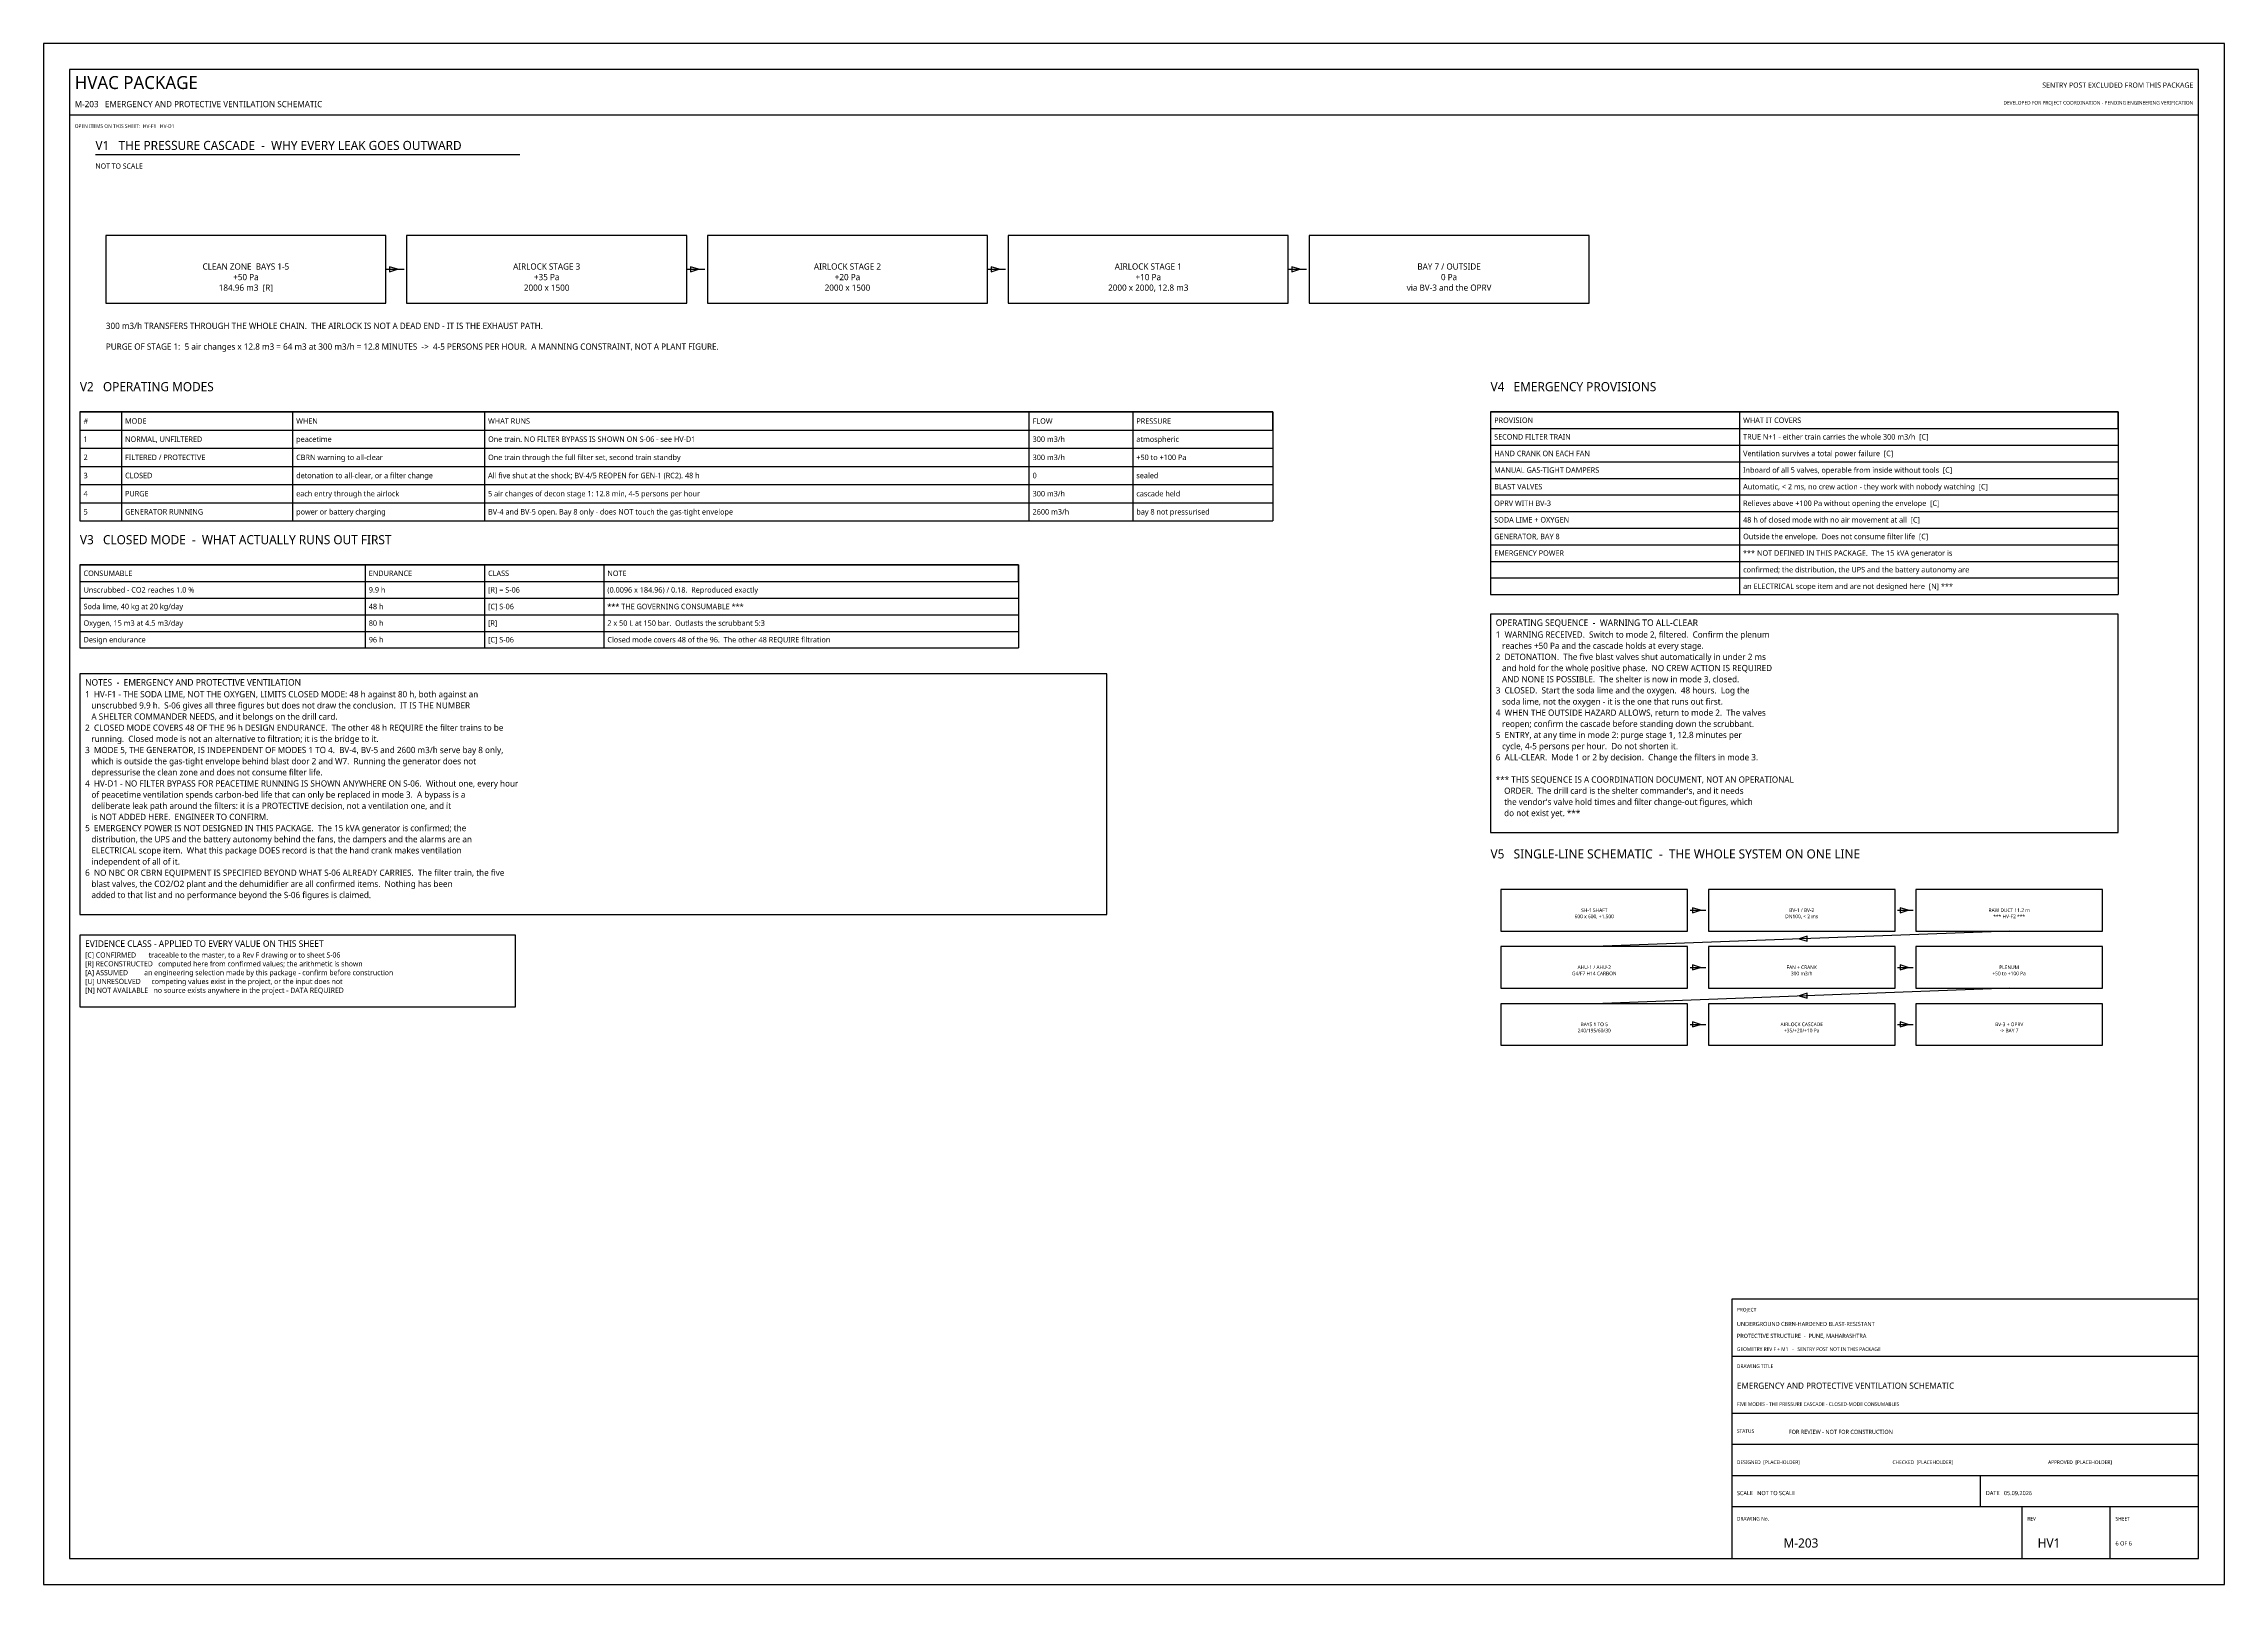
# Model space of a CAD drawing. Header units: millimetres. Extents: x 0 to 841, y 0 to 594.
import ezdxf
from ezdxf.enums import TextEntityAlignment as Align

# ---------------------------------------------------------------- set-up
doc = ezdxf.new("R2010")
doc.units = ezdxf.units.MM
for name, color, linetype in [('M-AIRFLOW', 1, 'Continuous'), ('M-DAMPER', 6, 'Continuous'), ('M-DUCT-EXH', 1, 'Continuous'), ('M-DUCT-FRESH', 4, 'Continuous'), ('M-DUCT-RETURN', 3, 'Continuous'), ('M-DUCT-SUPPLY', 5, 'Continuous'), ('M-EQUIP', 2, 'Continuous'), ('M-FLAG', 1, 'Continuous'), ('M-TABLE', 7, 'Continuous'), ('M-TEXT', 7, 'Continuous'), ('M-TITLE', 7, 'Continuous'), ('S-NOTE', 7, 'Continuous'), ('S-TEXT', 7, 'Continuous'), ('S-TITLE', 7, 'Continuous')]:
    doc.layers.add(name, color=color, linetype=linetype)
doc.styles.add('OpenSans', font='OpenSans-Regular.ttf')

msp = doc.modelspace()

# ---------------------------------------------------------------- linework, layer by layer
at = {"layer": 'M-AIRFLOW'}
for p, q in [((132, 507), (139, 507)), ((248, 507), (255, 507)), ((364, 507), (371, 507)), ((480, 507), (487, 507)), ((635, 259.875), (641, 259.875)), ((715, 259.875), (721, 259.875)), ((758, 251.875), (598, 245.875)), ((635, 237.875), (641, 237.875)), ((715, 237.875), (721, 237.875)), ((758, 229.875), (598, 223.875)), ((635, 215.875), (641, 215.875)), ((715, 215.875), (721, 215.875))]:
    msp.add_line(p, q, dxfattribs=at)
for points in [[(136.5, 507), (133.42, 507.99), (133.42, 506.01)], [(252.5, 507), (249.42, 507.99), (249.42, 506.01)], [(368.5, 507), (365.42, 507.99), (365.42, 506.01)], [(484.5, 507), (481.42, 507.99), (481.42, 506.01)], [(639, 259.875), (635.92, 260.865), (635.92, 258.885)], [(719, 259.875), (715.92, 260.865), (715.92, 258.885)], [(677.001, 248.838), (680.116, 247.964), (680.041, 249.942)], [(639, 237.875), (635.92, 238.865), (635.92, 236.885)], [(719, 237.875), (715.92, 238.865), (715.92, 236.885)], [(677.001, 226.838), (680.116, 225.964), (680.041, 227.942)], [(639, 215.875), (635.92, 216.865), (635.92, 214.885)], [(719, 215.875), (715.92, 216.865), (715.92, 214.885)]]:
    msp.add_lwpolyline(points, close=True, dxfattribs=at)
at = {"layer": 'M-DAMPER'}
msp.add_lwpolyline([(642, 251.875), (714, 251.875), (714, 267.875), (642, 267.875)], close=True, dxfattribs=at)
at = {"layer": 'M-DUCT-EXH'}
for points in [[(488, 494), (596, 494), (596, 520), (488, 520)], [(722, 207.875), (794, 207.875), (794, 223.875), (722, 223.875)]]:
    msp.add_lwpolyline(points, close=True, dxfattribs=at)
at = {"layer": 'M-DUCT-FRESH'}
msp.add_lwpolyline([(562, 251.875), (634, 251.875), (634, 267.875), (562, 267.875)], close=True, dxfattribs=at)
at = {"layer": 'M-DUCT-RETURN'}
for points in [[(140, 494), (248, 494), (248, 520), (140, 520)], [(256, 494), (364, 494), (364, 520), (256, 520)], [(372, 494), (480, 494), (480, 520), (372, 520)], [(642, 207.875), (714, 207.875), (714, 223.875), (642, 223.875)]]:
    msp.add_lwpolyline(points, close=True, dxfattribs=at)
at = {"layer": 'M-DUCT-SUPPLY'}
msp.add_lwpolyline([(562, 207.875), (634, 207.875), (634, 223.875), (562, 223.875)], close=True, dxfattribs=at)
at = {"layer": 'M-EQUIP'}
for points in [[(24, 494), (132, 494), (132, 520), (24, 520)], [(562, 229.875), (634, 229.875), (634, 245.875), (562, 245.875)], [(642, 229.875), (714, 229.875), (714, 245.875), (642, 245.875)], [(722, 229.875), (794, 229.875), (794, 245.875), (722, 245.875)]]:
    msp.add_lwpolyline(points, close=True, dxfattribs=at)
at = {"layer": 'M-FLAG'}
msp.add_lwpolyline([(722, 251.875), (794, 251.875), (794, 267.875), (722, 267.875)], close=True, dxfattribs=at)
at = {"layer": 'M-TABLE'}
for p, q in [((14, 452), (474, 452)), ((14, 452), (14, 410)), ((30, 452), (30, 410)), ((96, 452), (96, 410)), ((170, 452), (170, 410)), ((380, 452), (380, 410)), ((420, 452), (420, 410)), ((474, 452), (474, 410)), ((558, 452), (800, 452)), ((558, 452), (558, 381.6)), ((654, 452), (654, 381.6)), ((800, 452), (800, 381.6)), ((14, 438), (474, 438)), ((558, 439.2), (800, 439.2)), ((14, 431), (474, 431)), ((558, 432.8), (800, 432.8)), ((14, 424), (474, 424)), ((558, 426.4), (800, 426.4)), ((14, 417), (474, 417)), ((558, 420), (800, 420)), ((558, 413.6), (800, 413.6)), ((14, 410), (474, 410)), ((558, 407.2), (800, 407.2)), ((558, 400.8), (800, 400.8)), ((14, 393), (376, 393)), ((14, 393), (14, 361)), ((124, 393), (124, 361)), ((170, 393), (170, 361)), ((216, 393), (216, 361)), ((376, 393), (376, 361)), ((558, 394.4), (800, 394.4)), ((558, 388), (800, 388)), ((14, 380.2), (376, 380.2)), ((558, 381.6), (800, 381.6)), ((14, 373.8), (376, 373.8)), ((14, 367.4), (376, 367.4)), ((14, 361), (376, 361))]:
    msp.add_line(p, q, dxfattribs=at)
for points in [[(14, 445), (474, 445), (474, 452), (14, 452)], [(558, 445.6), (800, 445.6), (800, 452), (558, 452)], [(14, 386.6), (376, 386.6), (376, 393), (14, 393)]]:
    msp.add_lwpolyline(points, close=True, dxfattribs=at)
at = {"layer": 'M-TITLE'}
for p, q in [((10, 566.5), (831, 566.5)), ((651, 88), (831, 88)), ((651, 66), (831, 66)), ((651, 54), (831, 54)), ((651, 42), (831, 42)), ((747, 30), (747, 42)), ((651, 30), (831, 30)), ((763, 10), (763, 30)), ((797, 10), (797, 30))]:
    msp.add_line(p, q, dxfattribs=at)
msp.add_lwpolyline([(651, 10), (831, 10), (831, 110), (651, 110)], close=True, dxfattribs=at)
at = {"layer": 'S-TITLE'}
msp.add_line((20, 551.2), (183.703, 551.2), dxfattribs=at)
for points in [[(0, 0), (841, 0), (841, 594), (0, 594)], [(10, 10), (831, 10), (831, 584), (10, 584)], [(558, 289.875), (800, 289.875), (800, 374), (558, 374)], [(14, 258.275), (410, 258.275), (410, 351), (14, 351)], [(14, 222.65), (182, 222.65), (182, 250.275), (14, 250.275)]]:
    msp.add_lwpolyline(points, close=True, dxfattribs=at)

# ---------------------------------------------------------------- texts
at = {"layer": 'M-FLAG', "style": 'OpenSans'}
for s, height, p in [('DEVELOPED FOR PROJECT COORDINATION - PENDING ENGINEERING VERIFICATION', 1.4, (829, 570.5)), ('SENTRY POST EXCLUDED FROM THIS PACKAGE', 2, (829, 577))]:
    msp.add_text(s, height=height, dxfattribs=at).set_placement(p, align=Align.RIGHT)
for s, height, p in [('OPEN ITEMS ON THIS SHEET:  HV-F1   HV-D1', 1.4, (12, 561.5)), ('PURGE OF STAGE 1:  5 air changes x 12.8 m3 = 64 m3 at 300 m3/h = 12.8 MINUTES  ->  4-5 PERSONS PER HOUR.  A MANNING CONSTRAINT, NOT A PLANT FIGURE.', 2.4, (24, 476)), ('FOR REVIEW - NOT FOR CONSTRUCTION', 1.6, (673, 58))]:
    msp.add_text(s, height=height, dxfattribs=at).set_placement(p)
at = {"layer": 'M-TABLE', "style": 'OpenSans'}
for s, p in [('#', (15.4, 447.45)), ('MODE', (31.4, 447.45)), ('WHEN', (97.4, 447.45)), ('WHAT RUNS', (171.4, 447.45)), ('FLOW', (381.4, 447.45)), ('PRESSURE', (421.4, 447.45)), ('PROVISION', (559.4, 447.75)), ('WHAT IT COVERS', (655.4, 447.75)), ('1', (15.4, 440.45)), ('NORMAL, UNFILTERED', (31.4, 440.45)), ('peacetime', (97.4, 440.45)), ('One train. NO FILTER BYPASS IS SHOWN ON S-06 - see HV-D1', (171.4, 440.45)), ('300 m3/h', (381.4, 440.45)), ('atmospheric', (421.4, 440.45)), ('SECOND FILTER TRAIN', (559.4, 441.35)), ('TRUE N+1 - either train carries the whole 300 m3/h  [C]', (655.4, 441.35)), ('2', (15.4, 433.45)), ('FILTERED / PROTECTIVE', (31.4, 433.45)), ('CBRN warning to all-clear', (97.4, 433.45)), ('One train through the full filter set, second train standby', (171.4, 433.45)), ('300 m3/h', (381.4, 433.45)), ('+50 to +100 Pa', (421.4, 433.45)), ('HAND CRANK ON EACH FAN', (559.4, 434.95)), ('MANUAL GAS-TIGHT DAMPERS', (559.4, 428.55)), ('Ventilation survives a total power failure  [C]', (655.4, 434.95)), ('Inboard of all 5 valves, operable from inside without tools  [C]', (655.4, 428.55)), ('4', (15.4, 419.45)), ('3', (15.4, 426.45)), ('CLOSED', (31.4, 426.45)), ('PURGE', (31.4, 419.45)), ('detonation to all-clear, or a filter change', (97.4, 426.45)), ('each entry through the airlock', (97.4, 419.45)), ('All five shut at the shock; BV-4/5 REOPEN for GEN-1 (RC2). 48 h', (171.4, 426.45)), ('5 air changes of decon stage 1: 12.8 min, 4-5 persons per hour', (171.4, 419.45)), ('300 m3/h', (381.4, 419.45)), ('0', (381.4, 426.45)), ('sealed', (421.4, 426.45)), ('cascade held', (421.4, 419.45)), ('BLAST VALVES', (559.4, 422.15)), ('Automatic, < 2 ms, no crew action - they work with nobody watching  [C]', (655.4, 422.15)), ('5', (15.4, 412.45)), ('GENERATOR RUNNING', (31.4, 412.45)), ('power or battery charging', (97.4, 412.45)), ('BV-4 and BV-5 open. Bay 8 only - does NOT touch the gas-tight envelope', (171.4, 412.45)), ('2600 m3/h', (381.4, 412.45)), ('bay 8 not pressurised', (421.4, 412.45)), ('OPRV WITH BV-3', (559.4, 415.75)), ('Relieves above +100 Pa without opening the envelope  [C]', (655.4, 415.75)), ('SODA LIME + OXYGEN', (559.4, 409.35)), ('GENERATOR, BAY 8', (559.4, 402.95)), ('48 h of closed mode with no air movement at all  [C]', (655.4, 409.35)), ('Outside the envelope.  Does not consume filter life  [C]', (655.4, 402.95)), ('EMERGENCY POWER', (559.4, 396.55)), ('*** NOT DEFINED IN THIS PACKAGE.  The 15 kVA generator is', (655.4, 396.55)), ('CONSUMABLE', (15.4, 388.75)), ('ENDURANCE', (125.4, 388.75)), ('CLASS', (171.4, 388.75)), ('NOTE', (217.4, 388.75)), ('confirmed; the distribution, the UPS and the battery autonomy are', (655.4, 390.15)), ('Unscrubbed - CO2 reaches 1.0 %', (15.4, 382.35)), ('9.9 h', (125.4, 382.35)), ('[R] = S-06', (171.4, 382.35)), ('(0.0096 x 184.96) / 0.18.  Reproduced exactly', (217.4, 382.35)), ('an ELECTRICAL scope item and are not designed here  [N] ***', (655.4, 383.75)), ('Soda lime, 40 kg at 20 kg/day', (15.4, 375.95)), ('Oxygen, 15 m3 at 4.5 m3/day', (15.4, 369.55)), ('48 h', (125.4, 375.95)), ('80 h', (125.4, 369.55)), ('[C] S-06', (171.4, 375.95)), ('[R]', (171.4, 369.55)), ('*** THE GOVERNING CONSUMABLE ***', (217.4, 375.95)), ('2 x 50 L at 150 bar.  Outlasts the scrubbant 5:3', (217.4, 369.55)), ('Design endurance', (15.4, 363.15)), ('96 h', (125.4, 363.15)), ('[C] S-06', (171.4, 363.15)), ('Closed mode covers 48 of the 96.  The other 48 REQUIRE filtration', (217.4, 363.15))]:
    msp.add_text(s, height=2.1, dxfattribs=at).set_placement(p)
at = {"layer": 'M-TEXT', "style": 'OpenSans'}
for s, height, p in [('CLEAN ZONE  BAYS 1-5', 2.4, (78, 508.08)), ('+50 Pa', 2.4, (78, 504)), ('AIRLOCK STAGE 3', 2.4, (194, 508.08)), ('+35 Pa', 2.4, (194, 504)), ('AIRLOCK STAGE 2', 2.4, (310, 508.08)), ('+20 Pa', 2.4, (310, 504)), ('AIRLOCK STAGE 1', 2.4, (426, 508.08)), ('+10 Pa', 2.4, (426, 504)), ('BAY 7 / OUTSIDE', 2.4, (542, 508.08)), ('0 Pa', 2.4, (542, 504)), ('184.96 m3  [R]', 2.4, (78, 499.92)), ('2000 x 1500', 2.4, (194, 499.92)), ('2000 x 1500', 2.4, (310, 499.92)), ('2000 x 2000, 12.8 m3', 2.4, (426, 499.92)), ('via BV-3 and the OPRV', 2.4, (542, 499.92)), ('600 x 600, +1.500', 1.4, (598, 257.53)), ('SH-1 SHAFT', 1.4, (598, 259.91)), ('DN100, < 2 ms', 1.4, (678, 257.53)), ('BV-1 / BV-2', 1.4, (678, 259.91)), ('RAW DUCT 11.2 m', 1.4, (758, 259.91)), ('*** HV-F2 ***', 1.4, (758, 257.53)), ('G4/F7 H14 CARBON', 1.4, (598, 235.53)), ('AHU-1 / AHU-2', 1.4, (598, 237.91)), ('FAN + CRANK', 1.4, (678, 237.91)), ('300 m3/h', 1.4, (678, 235.53)), ('+50 to +100 Pa', 1.4, (758, 235.53)), ('PLENUM', 1.4, (758, 237.91)), ('240/195/60/30', 1.4, (598, 213.53)), ('BAYS 1 TO 5', 1.4, (598, 215.91)), ('AIRLOCK CASCADE', 1.4, (678, 215.91)), ('+35/+20/+10 Pa', 1.4, (678, 213.53)), ('BV-3 + OPRV', 1.4, (758, 215.91)), ('-> BAY 7', 1.4, (758, 213.53))]:
    msp.add_text(s, height=height, dxfattribs=at).set_placement(p, align=Align.MIDDLE_CENTER)
msp.add_text('300 m3/h TRANSFERS THROUGH THE WHOLE CHAIN.  THE AIRLOCK IS NOT A DEAD END - IT IS THE EXHAUST PATH.', height=2.4, dxfattribs=at).set_placement((24, 484))
at = {"layer": 'M-TITLE', "style": 'OpenSans'}
for s, height, p in [('HVAC PACKAGE', 5, (12, 576.5)), ('M-203   EMERGENCY AND PROTECTIVE VENTILATION SCHEMATIC', 2.4, (12, 569.5)), ('V2   OPERATING MODES', 3.5, (14, 460)), ('V4   EMERGENCY PROVISIONS', 3.5, (558, 460)), ('V3   CLOSED MODE  -  WHAT ACTUALLY RUNS OUT FIRST', 3.5, (14, 401)), ('V5   SINGLE-LINE SCHEMATIC  -  THE WHOLE SYSTEM ON ONE LINE', 3.5, (558, 279.875)), ('PROJECT', 1.4, (653, 105.2)), ('UNDERGROUND CBRN-HARDENED BLAST-RESISTANT', 1.6, (653, 99.6)), ('PROTECTIVE STRUCTURE  -  PUNE, MAHARASHTRA', 1.6, (653, 95)), ('GEOMETRY REV F + M1   -   SENTRY POST NOT IN THIS PACKAGE', 1.4, (653, 90)), ('DRAWING TITLE', 1.4, (653, 83.4)), ('EMERGENCY AND PROTECTIVE VENTILATION SCHEMATIC', 2.4, (653, 75.4)), ('FIVE MODES - THE PRESSURE CASCADE - CLOSED-MODE CONSUMABLES', 1.4, (653, 68.8)), ('STATUS', 1.4, (653, 58.4)), ('DESIGNED  [PLACEHOLDER]', 1.4, (653, 46.4)), ('CHECKED  [PLACEHOLDER]', 1.4, (713, 46.4)), ('APPROVED  [PLACEHOLDER]', 1.4, (773, 46.4)), ('SCALE   NOT TO SCALE', 1.6, (653, 34.4)), ('DATE   05.09.2026', 1.6, (749, 34.4)), ('DRAWING No.', 1.4, (653, 24.6)), ('REV', 1.4, (765, 24.6)), ('SHEET', 1.4, (799, 24.6)), ('M-203', 3.5, (671, 14.2)), ('HV1', 3.5, (769, 14.2)), ('6 OF 6', 1.6, (799, 15))]:
    msp.add_text(s, height=height, dxfattribs=at).set_placement(p)
at = {"layer": 'S-NOTE', "style": 'OpenSans'}
for s, height, p in [('1  WARNING RECEIVED.  Switch to mode 2, filtered.  Confirm the plenum', 2.4, (560, 364.975)), ('   reaches +50 Pa and the cascade holds at every stage.', 2.4, (560, 360.675)), ('2  DETONATION.  The five blast valves shut automatically in under 2 ms', 2.4, (560, 356.375)), ('   and hold for the whole positive phase.  NO CREW ACTION IS REQUIRED', 2.4, (560, 352.075)), ('3  CLOSED.  Start the soda lime and the oxygen.  48 hours.  Log the', 2.4, (560, 343.475)), ('   AND NONE IS POSSIBLE.  The shelter is now in mode 3, closed.', 2.4, (560, 347.775)), ('1  HV-F1 - THE SODA LIME, NOT THE OXYGEN, LIMITS CLOSED MODE: 48 h against 80 h, both against an', 2.4, (16, 341.975)), ('   unscrubbed 9.9 h.  S-06 gives all three figures but does not draw the conclusion.  IT IS THE NUMBER', 2.4, (16, 337.675)), ('4  WHEN THE OUTSIDE HAZARD ALLOWS, return to mode 2.  The valves', 2.4, (560, 334.875)), ('   soda lime, not the oxygen - it is the one that runs out first.', 2.4, (560, 339.175)), ('2  CLOSED MODE COVERS 48 OF THE 96 h DESIGN ENDURANCE.  The other 48 h REQUIRE the filter trains to be', 2.4, (16, 329.075)), ('   A SHELTER COMMANDER NEEDS, and it belongs on the drill card.', 2.4, (16, 333.375)), ('5  ENTRY, at any time in mode 2: purge stage 1, 12.8 minutes per', 2.4, (560, 326.275)), ('   reopen; confirm the cascade before standing down the scrubbant.', 2.4, (560, 330.575)), ('3  MODE 5, THE GENERATOR, IS INDEPENDENT OF MODES 1 TO 4.  BV-4, BV-5 and 2600 m3/h serve bay 8 only,', 2.4, (16, 320.475)), ('   running.  Closed mode is not an alternative to filtration; it is the bridge to it.', 2.4, (16, 324.775)), ('6  ALL-CLEAR.  Mode 1 or 2 by decision.  Change the filters in mode 3.', 2.4, (560, 317.675)), ('   cycle, 4-5 persons per hour.  Do not shorten it.', 2.4, (560, 321.975)), ('   which is outside the gas-tight envelope behind blast door 2 and W7.  Running the generator does not', 2.4, (16, 316.175)), ('   depressurise the clean zone and does not consume filter life.', 2.4, (16, 311.875)), ('*** THIS SEQUENCE IS A COORDINATION DOCUMENT, NOT AN OPERATIONAL', 2.4, (560, 309.075)), ('4  HV-D1 - NO FILTER BYPASS FOR PEACETIME RUNNING IS SHOWN ANYWHERE ON S-06.  Without one, every hour', 2.4, (16, 307.575)), ('   of peacetime ventilation spends carbon-bed life that can only be replaced in mode 3.  A bypass is a', 2.4, (16, 303.275)), ("    the vendor's valve hold times and filter change-out figures, which", 2.4, (560, 300.475)), ("    ORDER.  The drill card is the shelter commander's, and it needs", 2.4, (560, 304.775)), ('   deliberate leak path around the filters: it is a PROTECTIVE decision, not a ventilation one, and it', 2.4, (16, 298.975)), ('   is NOT ADDED HERE.  ENGINEER TO CONFIRM.', 2.4, (16, 294.675)), ('    do not exist yet. ***', 2.4, (560, 296.175)), ('5  EMERGENCY POWER IS NOT DESIGNED IN THIS PACKAGE.  The 15 kVA generator is confirmed; the', 2.4, (16, 290.375)), ('   distribution, the UPS and the battery autonomy behind the fans, the dampers and the alarms are an', 2.4, (16, 286.075)), ('   independent of all of it.', 2.4, (16, 277.475)), ('   ELECTRICAL scope item.  What this package DOES record is that the hand crank makes ventilation', 2.4, (16, 281.775)), ('6  NO NBC OR CBRN EQUIPMENT IS SPECIFIED BEYOND WHAT S-06 ALREADY CARRIES.  The filter train, the five', 2.4, (16, 273.175)), ('   blast valves, the CO2/O2 plant and the dehumidifier are all confirmed items.  Nothing has been', 2.4, (16, 268.875)), ('   added to that list and no performance beyond the S-06 figures is claimed.', 2.4, (16, 264.575)), ('[C] CONFIRMED       traceable to the master, to a Rev F drawing or to sheet S-06', 2, (16, 241.65)), ('[R] RECONSTRUCTED   computed here from confirmed values; the arithmetic is shown', 2, (16, 238.25)), ('[A] ASSUMED         an engineering selection made by this package - confirm before construction', 2, (16, 234.85)), ('[U] UNRESOLVED      competing values exist in the project, or the input does not', 2, (16, 231.45)), ('[N] NOT AVAILABLE   no source exists anywhere in the project - DATA REQUIRED', 2, (16, 228.05))]:
    msp.add_text(s, height=height, dxfattribs=at).set_placement(p)
at = {"layer": 'S-TEXT', "style": 'OpenSans'}
msp.add_text('NOT TO SCALE', height=2, dxfattribs=at).set_placement((20, 545.8))
at = {"layer": 'S-TITLE', "style": 'OpenSans'}
for s, height, p in [('V1   THE PRESSURE CASCADE  -  WHY EVERY LEAK GOES OUTWARD', 3.5, (20, 553)), ('OPERATING SEQUENCE  -  WARNING TO ALL-CLEAR', 2.5, (560, 369.5)), ('NOTES  -  EMERGENCY AND PROTECTIVE VENTILATION', 2.5, (16, 346.5)), ('EVIDENCE CLASS - APPLIED TO EVERY VALUE ON THIS SHEET', 2.5, (16, 245.775))]:
    msp.add_text(s, height=height, dxfattribs=at).set_placement(p)

doc.saveas('drawing.dxf')
